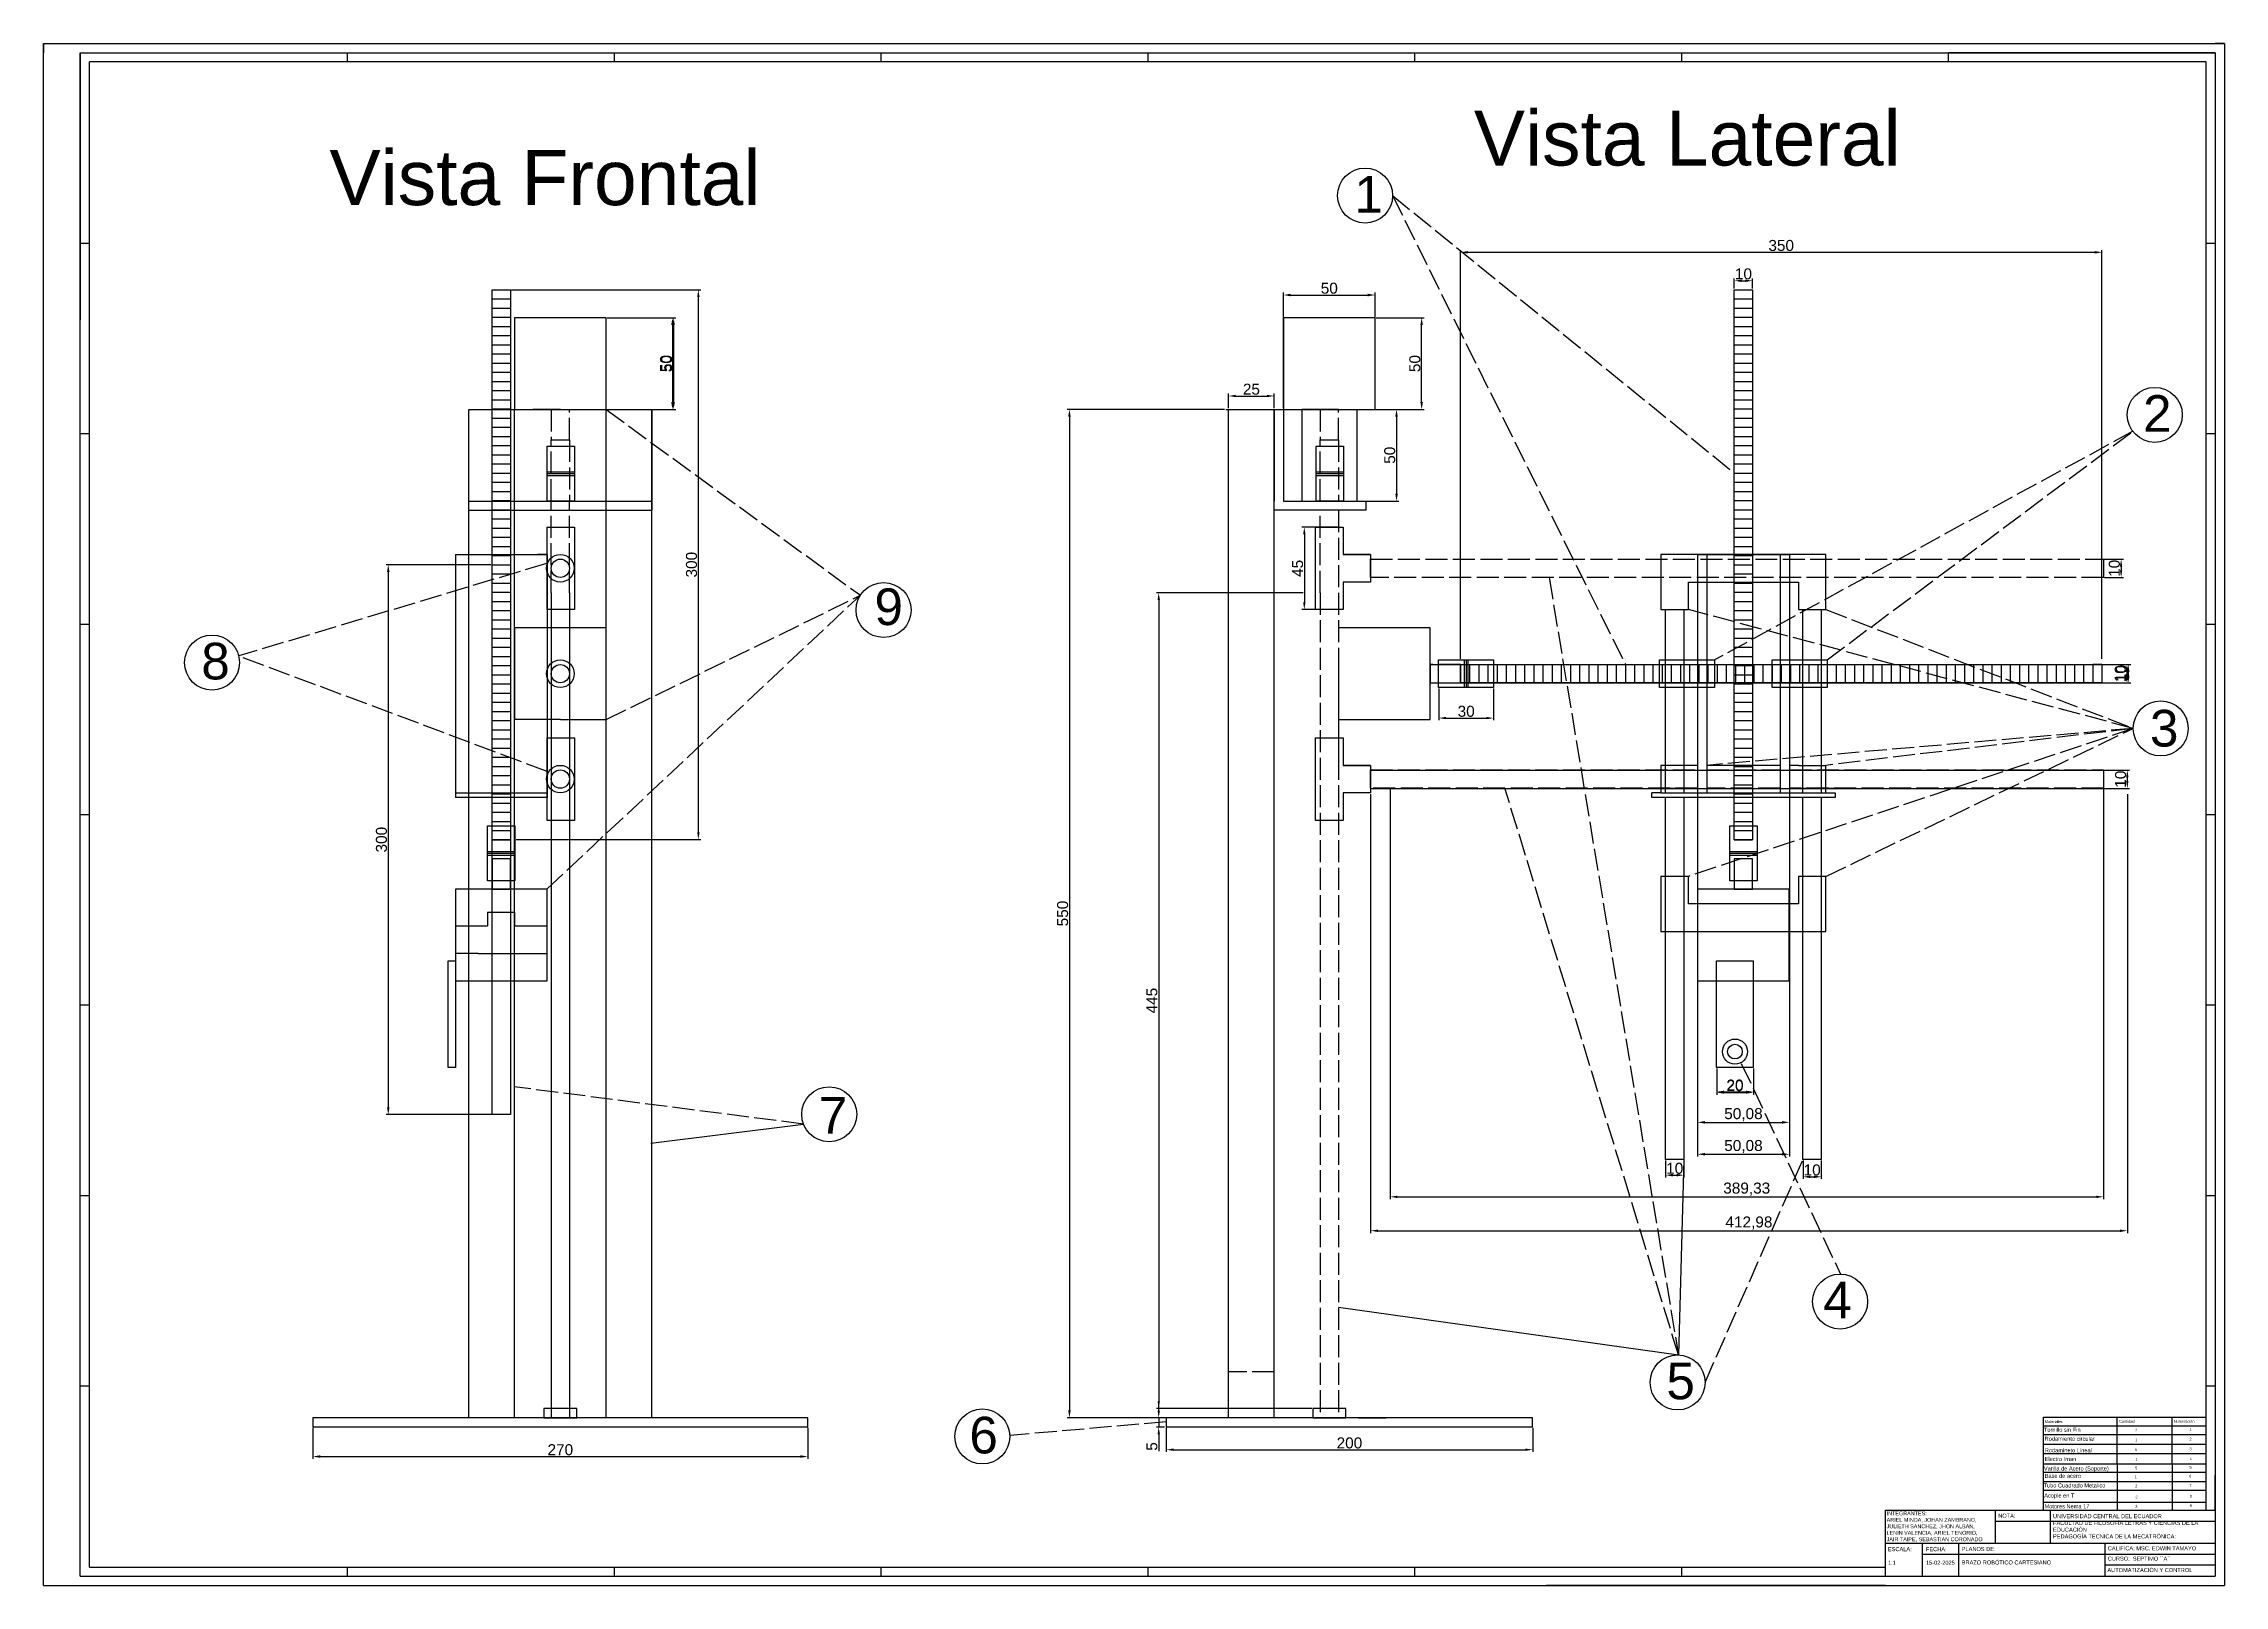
# Model space of a CAD drawing. Header units: millimetres. Extents: x 124 to 13248, y 76 to 6679.
# Drawn here: x 8609 to 9799, y 5828 to 6669 of the extents above; entities that cross this region are included whole.
import ezdxf

# ---------------------------------------------------------------- set-up
doc = ezdxf.new("R2010")
doc.units = ezdxf.units.MM
doc.linetypes.add('ACAD_ISO02W100', pattern=[15, 12, -3])
doc.layers.get('0').update_dxf_attribs({"color": 250})
doc.layers.add('linea cortada', color=250, linetype='ACAD_ISO02W100')
doc.styles.get("Standard").update_dxf_attribs({"font": 'arial.ttf'})
doc.dimstyles.new('ISO-25', dxfattribs={"dimtxt": 6, "dimasz": 4, "dimexe": 1.25, "dimexo": 0.625, "dimtad": 1, "dimtxsty": 'Standard', "dimcen": 2.5, "dimclrd": 1, "dimclre": 1, "dimclrt": 1, "dimadec": 0, "dimazin": 0, "dimtfac": 1, "dimtmove": 0, "dimatfit": 3, "dimfxl": 1, "dimarcsym": 0})

msp = doc.modelspace()

# ---------------------------------------------------------------- texts
for s, p in [('Vista Lateral', (9389.065, 6602.732)), ('Vista Frontal', (8764.615, 6581.123))]:
    msp.add_text(s, height=30).set_placement(p)
at = {"lineweight": -3, "attachment_point": 1}
for s, width, gutter_width, insert, char_height in [('1', 86.7339, 11.025, (9323.934, 6596.981), 20), ('2', 86.7339, 11.025, (9754.261, 6477.47), 20), ('9', 86.7339, 11.025, (9062.027, 6372.063), 20), ('8', 86.7339, 11.025, (8694.68, 6342.402), 20), ('3', 86.7339, 11.025, (9758.043, 6305.803), 20), ('7', 86.7339, 11.025, (9031.679, 6094.551), 20), ('4', 86.7339, 11.025, (9579.732, 5993.901), 20), ('5', 86.7339, 11.025, (9494.161, 5949.745), 20), ('6', 86.7339, 11.025, (9113.825, 5920.205), 20), ('Tornillo sin Fin', 86.7339, 11.025, (9700.16, 5914.186), 2.20502), ('Materiales', 86.7339, 11.025, (9700.625, 5918.302), 1.5), ('Cantidad', 86.7339, 11.025, (9741.172, 5918.499), 1.5), ('Numeración', 86.7339, 11.025, (9771.021, 5918.409), 1.5), ('Rodamiento circular', 86.7339, 11.025, (9700.545, 5909.282), 2.20502), ('Rodamineto Lineal', 86.7339, 11.025, (9700.641, 5903.021), 2.20502), ('6', 86.7339, 11.025, (9749.897, 5903.04), 1.5), ('2', 86.7339, 11.025, (9749.955, 5913.675), 1.5), ('1', 86.7339, 11.025, (9749.955, 5908.373), 1.5), ('3', 86.7339, 11.025, (9779.548, 5903.414), 1.5), ('2', 86.7339, 11.025, (9779.606, 5908.747), 1.5), ('1', 86.7339, 11.025, (9779.606, 5914.049), 1.5), ('Varilla de Acero (Soporte)', 86.7339, 11.025, (9700.116, 5893.09), 2.20502), ('Electro Iman ', 86.7339, 11.025, (9700.518, 5898.246), 2.20502), ('5', 86.7339, 11.025, (9749.955, 5893.006), 1.5), ('1', 86.7339, 11.025, (9750.139, 5897.72), 1.5), ('5', 86.7339, 11.025, (9779.606, 5893.379), 1.5), ('4', 86.7339, 11.025, (9779.79, 5898.093), 1.5), ('Tubo Cuadrado Metalico ', 86.7339, 11.025, (9699.97, 5883.824), 2.20502), ('Base de acero', 86.7339, 11.025, (9700.57, 5889.059), 2.20502), ('1', 86.7339, 11.025, (9749.776, 5888.167), 1.5), ('2', 86.7339, 11.025, (9749.897, 5883.089), 1.5), ('6', 86.7339, 11.025, (9779.427, 5888.541), 1.5), ('7', 86.7339, 11.025, (9779.548, 5883.462), 1.5), ('INTEGRANTES: \\PARIEL MINDA, JOHAN ZAMBRANO, JULIETH SANCHEZ, JHON ALBAN, LENIN VALENCIA, ARIEL TENORIO, JAIR TAIPE, SEBASTIAN CORONADO', 55.91936, 10.612, (9614.327, 5868.577), 2.122381), ('NOTA:', 86.7339, 11.025, (9675.243, 5867.318), 2.205), ('Acople en T', 86.7339, 11.025, (9700.362, 5878.346), 2.20502), ('Motores Nema 17', 86.7339, 11.025, (9700.482, 5872.466), 2.20502), ('UNIVERSIDAD CENTRAL DEL ECUADOR\\PFACULTAD DE FILOSOFÍA LETRAS Y CIENCIAS DE LA EDUCACIÓN\\PPEDAGOGÍA TÉCNICA DE LA MECATRÓNICA: ', 86.7339, 11.025, (9705.123, 5867.07), 2.20502), ('3', 86.7339, 11.025, (9750.018, 5872.085), 1.5), ('2', 86.7339, 11.025, (9750.121, 5877.225), 1.5), ('9', 86.7339, 11.025, (9779.669, 5872.459), 1.5), ('8', 86.7339, 11.025, (9779.772, 5877.599), 1.5), ('ESCALA:\\P\\P1:1', 86.7339, 11.025, (9615.023, 5849.084), 2.205), ('FECHA:\\P\\P15-02-2025', 86.7339, 11.025, (9635.785, 5849.084), 2.205), ('PLANOS DE:\\P\\PBRAZO ROBÓTICO CARTESIANO', 86.7339, 11.025, (9655.308, 5849.176), 2.20502), ('CALIFICA: MSC. EDWIN TAMAYO', 86.7339, 11.025, (9734.984, 5849.56), 2.20502), ('CURSO:  SEPTIMO ´´A´´', 86.7339, 11.025, (9734.984, 5843.923), 2.20502), ('AUTOMATIZACIÓN Y CONTROL', 86.7339, 11.025, (9734.783, 5837.683), 2.20502)]:
    msp.add_mtext_dynamic_manual_height_columns(s, width=width, gutter_width=gutter_width, heights=[0], dxfattribs=dict(at, insert=insert, char_height=char_height))

# ---------------------------------------------------------------- blocks, each defined once
blk = doc.blocks.new('*D118')
at = {"color": 1, "lineweight": -2, "transparency": 16777216}
for p, q in [((9285.2, 6520.3), (9285.2, 6533.4)), ((9335.2, 6520.3), (9335.2, 6533.4)), ((9289.2, 6532.1), (9331.2, 6532.1))]:
    blk.add_line(p, q, dxfattribs=at)
at = {"color": 1, "transparency": 16777216}
for points in [[(9289.2, 6532.8), (9289.2, 6531.4), (9285.2, 6532.1)], [(9331.2, 6532.8), (9331.2, 6531.4), (9335.2, 6532.1)]]:
    blk.add_solid(points, dxfattribs=at)
at = {"color": 1, "lineweight": -3, "transparency": 16777216, "insert": (9310.2, 6535.8), "char_height": 6, "attachment_point": 5}
blk.add_mtext('50', dxfattribs=at)
blk = doc.blocks.new('*D119')
at = {"color": 1, "lineweight": -2, "transparency": 16777216}
for p, q in [((8916.2, 6519.7), (8953, 6519.7)), ((8951.8, 6515.7), (8951.8, 6473.7)), ((8916.2, 6469.7), (8953, 6469.7))]:
    blk.add_line(p, q, dxfattribs=at)
at = {"color": 1, "transparency": 16777216}
for points in [[(8951.1, 6515.7), (8952.4, 6515.7), (8951.8, 6519.7)], [(8951.1, 6473.7), (8952.4, 6473.7), (8951.8, 6469.7)]]:
    blk.add_solid(points, dxfattribs=at)
at = {"color": 1, "lineweight": -3, "transparency": 16777216, "insert": (8948.1, 6494.7), "char_height": 6, "attachment_point": 5, "rotation": 90}
blk.add_mtext('50', dxfattribs=at)
blk = doc.blocks.new('*D120')
at = {"color": 1, "lineweight": -2, "transparency": 16777216}
for p, q in [((9253.1, 6469.7), (9167.1, 6469.7)), ((9168.4, 6465.7), (9168.4, 5923.7)), ((9254.6, 5919.7), (9167.1, 5919.7))]:
    blk.add_line(p, q, dxfattribs=at)
at = {"color": 1, "transparency": 16777216}
for points in [[(9167.7, 6465.7), (9169.1, 6465.7), (9168.4, 6469.7)], [(9167.7, 5923.7), (9169.1, 5923.7), (9168.4, 5919.7)]]:
    blk.add_solid(points, dxfattribs=at)
at = {"color": 1, "lineweight": -3, "transparency": 16777216, "insert": (9164.7, 6194.7), "char_height": 6, "attachment_point": 5, "rotation": 90}
blk.add_mtext('550', dxfattribs=at)
blk = doc.blocks.new('*D121')
at = {"color": 1, "lineweight": -2, "transparency": 16777216}
for p, q in [((8755.6, 5914.1), (8755.6, 5897.3)), ((9025.6, 5914.1), (9025.6, 5897.3)), ((8759.6, 5898.5), (9021.6, 5898.5))]:
    blk.add_line(p, q, dxfattribs=at)
at = {"color": 1, "transparency": 16777216}
for points in [[(8759.6, 5899.2), (8759.6, 5897.8), (8755.6, 5898.5)], [(9021.6, 5899.2), (9021.6, 5897.8), (9025.6, 5898.5)]]:
    blk.add_solid(points, dxfattribs=at)
at = {"color": 1, "lineweight": -3, "transparency": 16777216, "insert": (8890.6, 5902.2), "char_height": 6, "attachment_point": 5}
blk.add_mtext('270', dxfattribs=at)
blk = doc.blocks.new('*D122')
at = {"color": 1, "lineweight": -2, "transparency": 16777216}
for p, q in [((9221.2, 5914.1), (9221.2, 5901)), ((9421.2, 5914.1), (9421.2, 5901)), ((9225.2, 5902.2), (9417.2, 5902.2))]:
    blk.add_line(p, q, dxfattribs=at)
at = {"color": 1, "transparency": 16777216}
for points in [[(9225.2, 5902.9), (9225.2, 5901.6), (9221.2, 5902.2)], [(9417.2, 5902.9), (9417.2, 5901.6), (9421.2, 5902.2)]]:
    blk.add_solid(points, dxfattribs=at)
at = {"color": 1, "lineweight": -3, "transparency": 16777216, "insert": (9321.2, 5905.9), "char_height": 6, "attachment_point": 5}
blk.add_mtext('200', dxfattribs=at)
blk = doc.blocks.new('*D104')
at = {"color": 1, "lineweight": -2, "transparency": 16777216}
for p, q in [((9221.2, 5914.1), (9221.2, 5901)), ((9421.2, 5914.1), (9421.2, 5901)), ((9225.2, 5902.2), (9417.2, 5902.2))]:
    blk.add_line(p, q, dxfattribs=at)
at = {"color": 1, "transparency": 16777216}
for points in [[(9225.2, 5902.9), (9225.2, 5901.6), (9221.2, 5902.2)], [(9417.2, 5902.9), (9417.2, 5901.6), (9421.2, 5902.2)]]:
    blk.add_solid(points, dxfattribs=at)
at = {"color": 1, "lineweight": -3, "transparency": 16777216, "insert": (9321.2, 5905.9), "char_height": 6, "attachment_point": 5}
blk.add_mtext('200', dxfattribs=at)
blk = doc.blocks.new('*D106')
at = {"color": 1, "lineweight": -2, "transparency": 16777216}
for p, q in [((9217.1, 5923.6), (9217.1, 5927.6)), ((9220.3, 5919.6), (9215.9, 5919.6)), ((9220.3, 5914.6), (9215.9, 5914.6)), ((9217.1, 5919.6), (9217.1, 5914.6)), ((9217.1, 5910.6), (9217.1, 5901.4))]:
    blk.add_line(p, q, dxfattribs=at)
at = {"color": 1, "transparency": 16777216}
for points in [[(9216.5, 5923.6), (9217.8, 5923.6), (9217.1, 5919.6)], [(9216.5, 5910.6), (9217.8, 5910.6), (9217.1, 5914.6)]]:
    blk.add_solid(points, dxfattribs=at)
at = {"color": 1, "lineweight": -3, "transparency": 16777216, "insert": (9213.4, 5904), "char_height": 6, "attachment_point": 5, "rotation": 90}
blk.add_mtext('5', dxfattribs=at)
blk = doc.blocks.new('*D145')
at = {"color": 1, "lineweight": -2, "transparency": 16777216}
for p, q in [((9732.4, 6330.5), (9747.5, 6330.5)), ((9732.4, 6320.5), (9747.5, 6320.5)), ((9746.2, 6326.5), (9746.2, 6324.5))]:
    blk.add_line(p, q, dxfattribs=at)
at = {"color": 1, "transparency": 16777216}
for points in [[(9745.5, 6326.5), (9746.9, 6326.5), (9746.2, 6330.5)], [(9745.5, 6324.5), (9746.9, 6324.5), (9746.2, 6320.5)]]:
    blk.add_solid(points, dxfattribs=at)
at = {"color": 1, "transparency": 16777216, "insert": (9742.5, 6325.7), "char_height": 6, "attachment_point": 5, "rotation": 90}
blk.add_mtext('10', dxfattribs=at)
blk = doc.blocks.new('*D146')
at = {"color": 1, "lineweight": -2, "transparency": 16777216}
for p, q in [((9732.4, 6388), (9743.5, 6388)), ((9742.3, 6384), (9742.3, 6382)), ((9733.3, 6378), (9743.5, 6378))]:
    blk.add_line(p, q, dxfattribs=at)
at = {"color": 1, "transparency": 16777216}
for points in [[(9741.6, 6384), (9742.9, 6384), (9742.3, 6388)], [(9741.6, 6382), (9742.9, 6382), (9742.3, 6378)]]:
    blk.add_solid(points, dxfattribs=at)
at = {"color": 1, "transparency": 16777216, "insert": (9738.6, 6383), "char_height": 6, "attachment_point": 5, "rotation": 90}
blk.add_mtext('10', dxfattribs=at)
blk = doc.blocks.new('*D147')
at = {"color": 1, "lineweight": -2, "transparency": 16777216}
for p, q in [((9531.2, 6535.6), (9531.2, 6541.1)), ((9535.2, 6539.9), (9537.2, 6539.9)), ((9541.2, 6535.6), (9541.2, 6541.1))]:
    blk.add_line(p, q, dxfattribs=at)
at = {"color": 1, "transparency": 16777216}
for points in [[(9535.2, 6540.5), (9535.2, 6539.2), (9531.2, 6539.9)], [(9537.2, 6540.5), (9537.2, 6539.2), (9541.2, 6539.9)]]:
    blk.add_solid(points, dxfattribs=at)
at = {"color": 1, "transparency": 16777216, "insert": (9536.2, 6543.6), "char_height": 6, "attachment_point": 5}
blk.add_mtext('10', dxfattribs=at)
blk = doc.blocks.new('*D148')
at = {"color": 1, "lineweight": -2, "transparency": 16777216}
for p, q in [((9381.8, 6333.7), (9381.8, 6556.6)), ((9385.8, 6555.4), (9727.8, 6555.4)), ((9731.8, 6333.7), (9731.8, 6556.6))]:
    blk.add_line(p, q, dxfattribs=at)
at = {"color": 1, "transparency": 16777216}
for points in [[(9385.8, 6556.1), (9385.8, 6554.7), (9381.8, 6555.4)], [(9727.8, 6556.1), (9727.8, 6554.7), (9731.8, 6555.4)]]:
    blk.add_solid(points, dxfattribs=at)
at = {"color": 1, "transparency": 16777216, "insert": (9556.8, 6559.1), "char_height": 6, "attachment_point": 5}
blk.add_mtext('350', dxfattribs=at)
blk = doc.blocks.new('*D149')
at = {"color": 1, "lineweight": -2, "transparency": 16777216}
for p, q in [((9369.9, 6317.4), (9369.9, 6300.1)), ((9399.9, 6317.4), (9399.9, 6300.1)), ((9373.9, 6301.3), (9395.9, 6301.3))]:
    blk.add_line(p, q, dxfattribs=at)
at = {"color": 1, "transparency": 16777216}
for points in [[(9373.9, 6302), (9373.9, 6300.7), (9369.9, 6301.3)], [(9395.9, 6302), (9395.9, 6300.7), (9399.9, 6301.3)]]:
    blk.add_solid(points, dxfattribs=at)
at = {"color": 1, "transparency": 16777216, "insert": (9384.9, 6305), "char_height": 6, "attachment_point": 5}
blk.add_mtext('30', dxfattribs=at)
blk = doc.blocks.new('*D150')
at = {"color": 1, "lineweight": -2, "transparency": 16777216}
for p, q in [((9521.6, 6110.1), (9521.6, 6095.8)), ((9541.6, 6110.1), (9541.6, 6095.8)), ((9525.6, 6097.1), (9537.6, 6097.1))]:
    blk.add_line(p, q, dxfattribs=at)
at = {"color": 1, "transparency": 16777216}
for points in [[(9525.6, 6097.7), (9525.6, 6096.4), (9521.6, 6097.1)], [(9537.6, 6097.7), (9537.6, 6096.4), (9541.6, 6097.1)]]:
    blk.add_solid(points, dxfattribs=at)
at = {"color": 1, "transparency": 16777216, "insert": (9531.6, 6100.8), "char_height": 6, "attachment_point": 5}
blk.add_mtext('20', dxfattribs=at)
blk = doc.blocks.new('*D151')
at = {"color": 1, "lineweight": -2, "transparency": 16777216}
for p, q in [((9493.7, 6059.9), (9493.7, 6050.7)), ((9503.7, 6059.9), (9503.7, 6050.7)), ((9497.7, 6052), (9499.7, 6052))]:
    blk.add_line(p, q, dxfattribs=at)
at = {"color": 1, "transparency": 16777216}
for points in [[(9497.7, 6052.7), (9497.7, 6051.3), (9493.7, 6052)], [(9499.7, 6052.7), (9499.7, 6051.3), (9503.7, 6052)]]:
    blk.add_solid(points, dxfattribs=at)
at = {"color": 1, "transparency": 16777216, "insert": (9498.7, 6055.7), "char_height": 6, "attachment_point": 5}
blk.add_mtext('10', dxfattribs=at)
blk = doc.blocks.new('*D152')
at = {"color": 1, "lineweight": -2, "transparency": 16777216}
for p, q in [((9568.7, 6059.9), (9568.7, 6049.9)), ((9578.7, 6059.9), (9578.7, 6049.9)), ((9572.7, 6051.1), (9574.7, 6051.1))]:
    blk.add_line(p, q, dxfattribs=at)
at = {"color": 1, "transparency": 16777216}
for points in [[(9572.7, 6051.8), (9572.7, 6050.4), (9568.7, 6051.1)], [(9574.7, 6051.8), (9574.7, 6050.4), (9578.7, 6051.1)]]:
    blk.add_solid(points, dxfattribs=at)
at = {"color": 1, "transparency": 16777216, "insert": (9573.7, 6054.8), "char_height": 6, "attachment_point": 5}
blk.add_mtext('10', dxfattribs=at)
blk = doc.blocks.new('*D153')
at = {"color": 1, "lineweight": -2, "transparency": 16777216}
for p, q in [((9521.6, 6110.1), (9521.6, 6096.2)), ((9541.6, 6110.1), (9541.6, 6096.2)), ((9525.6, 6097.4), (9537.6, 6097.4))]:
    blk.add_line(p, q, dxfattribs=at)
at = {"color": 1, "transparency": 16777216}
for points in [[(9525.6, 6098.1), (9525.6, 6096.7), (9521.6, 6097.4)], [(9537.6, 6098.1), (9537.6, 6096.7), (9541.6, 6097.4)]]:
    blk.add_solid(points, dxfattribs=at)
at = {"color": 1, "transparency": 16777216, "insert": (9531.6, 6101.1), "char_height": 6, "attachment_point": 5}
blk.add_mtext('20', dxfattribs=at)
blk = doc.blocks.new('*D154')
at = {"color": 1, "lineweight": -2, "transparency": 16777216}
for p, q in [((9511.2, 6387.4), (9511.2, 6079.6)), ((9561.3, 6387.4), (9561.3, 6079.6)), ((9515.2, 6080.8), (9557.3, 6080.8))]:
    blk.add_line(p, q, dxfattribs=at)
at = {"color": 1, "transparency": 16777216}
for points in [[(9515.2, 6081.5), (9515.2, 6080.1), (9511.2, 6080.8)], [(9557.3, 6081.5), (9557.3, 6080.1), (9561.3, 6080.8)]]:
    blk.add_solid(points, dxfattribs=at)
at = {"color": 1, "transparency": 16777216, "insert": (9536.2, 6085), "char_height": 6, "attachment_point": 5}
blk.add_mtext('50,08', dxfattribs=at)
blk = doc.blocks.new('*D155')
at = {"color": 1, "lineweight": -2, "transparency": 16777216}
for p, q in [((9511.2, 6387.4), (9511.2, 6062.2)), ((9561.3, 6387.4), (9561.3, 6062.2)), ((9515.2, 6063.4), (9557.3, 6063.4))]:
    blk.add_line(p, q, dxfattribs=at)
at = {"color": 1, "transparency": 16777216}
for points in [[(9515.2, 6064.1), (9515.2, 6062.7), (9511.2, 6063.4)], [(9557.3, 6064.1), (9557.3, 6062.7), (9561.3, 6063.4)]]:
    blk.add_solid(points, dxfattribs=at)
at = {"color": 1, "transparency": 16777216, "insert": (9536.2, 6067.6), "char_height": 6, "attachment_point": 5}
blk.add_mtext('50,08', dxfattribs=at)
blk = doc.blocks.new('*D156')
at = {"color": 1, "lineweight": -2, "transparency": 16777216}
for p, q in [((9343.4, 6262.9), (9343.4, 6038.9)), ((9732.7, 6262.4), (9732.7, 6038.9)), ((9347.4, 6040.2), (9728.7, 6040.2))]:
    blk.add_line(p, q, dxfattribs=at)
at = {"color": 1, "transparency": 16777216}
for points in [[(9347.4, 6040.8), (9347.4, 6039.5), (9343.4, 6040.2)], [(9728.7, 6040.8), (9728.7, 6039.5), (9732.7, 6040.2)]]:
    blk.add_solid(points, dxfattribs=at)
at = {"color": 1, "transparency": 16777216, "insert": (9538, 6044.4), "char_height": 6, "attachment_point": 5}
blk.add_mtext('389,33', dxfattribs=at)
blk = doc.blocks.new('*D157')
at = {"color": 1, "lineweight": -2, "transparency": 16777216}
for p, q in [((9332.7, 6259.9), (9332.7, 6020.4)), ((9745.7, 6259.9), (9745.7, 6020.4)), ((9336.7, 6021.7), (9741.7, 6021.7))]:
    blk.add_line(p, q, dxfattribs=at)
at = {"color": 1, "transparency": 16777216}
for points in [[(9336.7, 6022.3), (9336.7, 6021), (9332.7, 6021.7)], [(9741.7, 6022.3), (9741.7, 6021), (9745.7, 6021.7)]]:
    blk.add_solid(points, dxfattribs=at)
at = {"color": 1, "transparency": 16777216, "insert": (9539.2, 6025.9), "char_height": 6, "attachment_point": 5}
blk.add_mtext('412,98', dxfattribs=at)
blk = doc.blocks.new('*D158')
at = {"color": 1, "lineweight": -2, "transparency": 16777216}
for p, q in [((9333.3, 6273), (9746.9, 6273)), ((9333.3, 6263), (9746.9, 6263)), ((9745.7, 6267), (9745.7, 6269))]:
    blk.add_line(p, q, dxfattribs=at)
at = {"color": 1, "transparency": 16777216}
for points in [[(9745, 6269), (9746.3, 6269), (9745.7, 6273)], [(9745, 6267), (9746.3, 6267), (9745.7, 6263)]]:
    blk.add_solid(points, dxfattribs=at)
at = {"color": 1, "transparency": 16777216, "insert": (9742, 6268), "char_height": 6, "attachment_point": 5, "rotation": 90}
blk.add_mtext('10', dxfattribs=at)
blk = doc.blocks.new('*D159')
at = {"color": 1, "lineweight": -2, "transparency": 16777216}
for p, q in [((9365.8, 6330.5), (9746.7, 6330.5)), ((9365.8, 6320.5), (9746.7, 6320.5)), ((9745.5, 6324.5), (9745.5, 6326.5))]:
    blk.add_line(p, q, dxfattribs=at)
at = {"color": 1, "transparency": 16777216}
for points in [[(9744.8, 6326.5), (9746.2, 6326.5), (9745.5, 6330.5)], [(9744.8, 6324.5), (9746.2, 6324.5), (9745.5, 6320.5)]]:
    blk.add_solid(points, dxfattribs=at)
at = {"color": 1, "transparency": 16777216, "insert": (9741.8, 6325.5), "char_height": 6, "attachment_point": 5, "rotation": 90}
blk.add_mtext('10', dxfattribs=at)
blk = doc.blocks.new('*D160')
at = {"color": 1, "lineweight": -2, "transparency": 16777216}
for p, q in [((9285.2, 6470.3), (9285.2, 6533.4)), ((9335.2, 6470.3), (9335.2, 6533.4)), ((9289.2, 6532.1), (9331.2, 6532.1))]:
    blk.add_line(p, q, dxfattribs=at)
at = {"color": 1, "transparency": 16777216}
for points in [[(9289.2, 6532.8), (9289.2, 6531.4), (9285.2, 6532.1)], [(9331.2, 6532.8), (9331.2, 6531.4), (9335.2, 6532.1)]]:
    blk.add_solid(points, dxfattribs=at)
at = {"color": 1, "transparency": 16777216, "insert": (9310.2, 6535.8), "char_height": 6, "attachment_point": 5}
blk.add_mtext('50', dxfattribs=at)
blk = doc.blocks.new('*D161')
at = {"color": 1, "lineweight": -2, "transparency": 16777216}
for p, q in [((9335.8, 6519.7), (9361.9, 6519.7)), ((9360.6, 6473.7), (9360.6, 6515.7)), ((9335.8, 6469.7), (9361.9, 6469.7))]:
    blk.add_line(p, q, dxfattribs=at)
at = {"color": 1, "transparency": 16777216}
for points in [[(9359.9, 6515.7), (9361.3, 6515.7), (9360.6, 6519.7)], [(9359.9, 6473.7), (9361.3, 6473.7), (9360.6, 6469.7)]]:
    blk.add_solid(points, dxfattribs=at)
at = {"color": 1, "transparency": 16777216, "insert": (9356.9, 6494.7), "char_height": 6, "attachment_point": 5, "rotation": 90}
blk.add_mtext('50', dxfattribs=at)
blk = doc.blocks.new('*D162')
at = {"color": 1, "lineweight": -2, "transparency": 16777216}
for p, q in [((9255.2, 6470.3), (9255.2, 6478.3)), ((9259.2, 6477), (9276.2, 6477)), ((9280.2, 6470.3), (9280.2, 6478.3))]:
    blk.add_line(p, q, dxfattribs=at)
at = {"color": 1, "transparency": 16777216}
for points in [[(9259.2, 6477.7), (9259.2, 6476.4), (9255.2, 6477)], [(9276.2, 6477.7), (9276.2, 6476.4), (9280.2, 6477)]]:
    blk.add_solid(points, dxfattribs=at)
at = {"color": 1, "transparency": 16777216, "insert": (9267.7, 6480.7), "char_height": 6, "attachment_point": 5}
blk.add_mtext('25', dxfattribs=at)
blk = doc.blocks.new('*D163')
at = {"color": 1, "lineweight": -2, "transparency": 16777216}
for p, q in [((9314.6, 6405.5), (9295.3, 6405.5)), ((9296.6, 6401.5), (9296.6, 6364.5)), ((9317.1, 6360.5), (9295.3, 6360.5))]:
    blk.add_line(p, q, dxfattribs=at)
at = {"color": 1, "transparency": 16777216}
for points in [[(9295.9, 6401.5), (9297.2, 6401.5), (9296.6, 6405.5)], [(9295.9, 6364.5), (9297.2, 6364.5), (9296.6, 6360.5)]]:
    blk.add_solid(points, dxfattribs=at)
at = {"color": 1, "transparency": 16777216, "insert": (9292.9, 6383), "char_height": 6, "attachment_point": 5, "rotation": 90}
blk.add_mtext('45', dxfattribs=at)
blk = doc.blocks.new('*D164')
at = {"color": 1, "lineweight": -2, "transparency": 16777216}
for p, q in [((9285.8, 6469.7), (9348.1, 6469.7)), ((9346.9, 6465.7), (9346.9, 6423.7)), ((9285.8, 6419.7), (9348.1, 6419.7))]:
    blk.add_line(p, q, dxfattribs=at)
at = {"color": 1, "transparency": 16777216}
for points in [[(9346.2, 6465.7), (9347.6, 6465.7), (9346.9, 6469.7)], [(9346.2, 6423.7), (9347.6, 6423.7), (9346.9, 6419.7)]]:
    blk.add_solid(points, dxfattribs=at)
at = {"color": 1, "transparency": 16777216, "insert": (9343.2, 6444.7), "char_height": 6, "attachment_point": 5, "rotation": 90}
blk.add_mtext('50', dxfattribs=at)
blk = doc.blocks.new('*D165')
at = {"color": 1, "lineweight": -2, "transparency": 16777216}
for p, q in [((9295.9, 6369.7), (9215.9, 6369.7)), ((9217.1, 6365.7), (9217.1, 5928.7)), ((9300.6, 5924.7), (9215.9, 5924.7))]:
    blk.add_line(p, q, dxfattribs=at)
at = {"color": 1, "transparency": 16777216}
for points in [[(9216.5, 6365.7), (9217.8, 6365.7), (9217.1, 6369.7)], [(9216.5, 5928.7), (9217.8, 5928.7), (9217.1, 5924.7)]]:
    blk.add_solid(points, dxfattribs=at)
at = {"color": 1, "transparency": 16777216, "insert": (9213.4, 6147.2), "char_height": 6, "attachment_point": 5, "rotation": 90}
blk.add_mtext('445', dxfattribs=at)
blk = doc.blocks.new('*D166')
at = {"color": 1, "lineweight": -2, "transparency": 16777216}
for p, q in [((8864, 6535), (8967.2, 6535)), ((8965.9, 6531), (8965.9, 6239)), ((8866.5, 6235), (8967.2, 6235))]:
    blk.add_line(p, q, dxfattribs=at)
at = {"color": 1, "transparency": 16777216}
for points in [[(8965.3, 6531), (8966.6, 6531), (8965.9, 6535)], [(8965.3, 6239), (8966.6, 6239), (8965.9, 6235)]]:
    blk.add_solid(points, dxfattribs=at)
at = {"color": 1, "transparency": 16777216, "insert": (8962.2, 6385), "char_height": 6, "attachment_point": 5, "rotation": 90}
blk.add_mtext('300', dxfattribs=at)
blk = doc.blocks.new('*D167')
at = {"color": 1, "lineweight": -2, "transparency": 16777216}
for p, q in [((8916.2, 6519.7), (8953.7, 6519.7)), ((8952.4, 6515.7), (8952.4, 6473.7)), ((8916.2, 6469.7), (8953.7, 6469.7))]:
    blk.add_line(p, q, dxfattribs=at)
at = {"color": 1, "transparency": 16777216}
for points in [[(8951.8, 6515.7), (8953.1, 6515.7), (8952.4, 6519.7)], [(8951.8, 6473.7), (8953.1, 6473.7), (8952.4, 6469.7)]]:
    blk.add_solid(points, dxfattribs=at)
at = {"color": 1, "transparency": 16777216, "insert": (8948.7, 6494.7), "char_height": 6, "attachment_point": 5, "rotation": 90}
blk.add_mtext('50', dxfattribs=at)
blk = doc.blocks.new('*D168')
at = {"color": 1, "lineweight": -2, "transparency": 16777216}
for p, q in [((8852.7, 6385), (8795.5, 6385)), ((8796.7, 6381), (8796.7, 6089)), ((8857.7, 6085), (8795.5, 6085))]:
    blk.add_line(p, q, dxfattribs=at)
at = {"color": 1, "transparency": 16777216}
for points in [[(8796, 6381), (8797.4, 6381), (8796.7, 6385)], [(8796, 6089), (8797.4, 6089), (8796.7, 6085)]]:
    blk.add_solid(points, dxfattribs=at)
at = {"color": 1, "transparency": 16777216, "insert": (8793, 6235), "char_height": 6, "attachment_point": 5, "rotation": 90}
blk.add_mtext('300', dxfattribs=at)

# ---------------------------------------------------------------- dimensions: what is measured, and where the dimension line sits
for base, p1, p2, picture, middle in [((9731.796, 6555.398), (9381.796, 6333.043), (9731.796, 6333.043), '*D148', (9556.796, 6559.088)), ((9541.193, 6539.865), (9531.193, 6534.997), (9541.193, 6534.997), '*D147', (9536.193, 6543.554)), ((9335.188, 6532.102), (9285.188, 6469.687), (9335.188, 6469.687), '*D160', (9310.188, 6535.791)), ((9280.188, 6477.022), (9255.188, 6469.687), (9280.188, 6469.687), '*D162', (9267.688, 6480.71)), ((9561.275, 6080.812), (9511.193, 6388.043), (9561.275, 6388.043), '*D154', (9536.234, 6085.043)), ((9561.275, 6063.4), (9511.193, 6388.043), (9561.275, 6388.043), '*D155', (9536.234, 6067.631)), ((9399.857, 6301.339), (9369.857, 6318.043), (9399.857, 6318.043), '*D149', (9384.857, 6305.029)), ((9745.669, 6021.662), (9332.688, 6260.543), (9745.669, 6260.543), '*D157', (9539.179, 6025.892)), ((9732.688, 6040.152), (9343.358, 6263.486), (9732.688, 6263.043), '*D156', (9538.023, 6044.382)), ((9541.585, 6097.081), (9521.585, 6110.724), (9541.585, 6110.724), '*D150', (9531.585, 6100.77)), ((9541.585, 6097.415), (9521.585, 6110.724), (9541.585, 6110.724), '*D153', (9531.585, 6101.103)), ((9503.693, 6051.993), (9493.693, 6060.543), (9503.693, 6060.543), '*D151', (9498.693, 6055.681)), ((9578.693, 6051.107), (9568.693, 6060.543), (9578.693, 6060.543), '*D152', (9573.693, 6054.795))]:
    dim = msp.add_linear_dim(base=base, p1=p1, p2=p2, dimstyle='ISO-25')
    dim.commit()
    dim.dimension.update_dxf_attribs({"geometry": picture, "text_midpoint": middle})
for base, p1, p2, picture, middle in [((8965.922, 6234.997), (8863.328, 6534.997), (8865.828, 6234.997), '*D166', (8962.232, 6384.997)), ((8952.426, 6469.687), (8915.603, 6519.687), (8915.603, 6469.687), '*D167', (8948.738, 6494.687)), ((9360.608, 6519.687), (9335.188, 6469.687), (9335.188, 6519.687), '*D161', (9356.92, 6494.687)), ((9346.9, 6419.687), (9285.188, 6469.687), (9285.188, 6419.687), '*D164', (9343.212, 6444.687)), ((9296.558, 6360.543), (9315.188, 6405.543), (9317.688, 6360.543), '*D163', (9292.881, 6383.043)), ((8796.714, 6084.997), (8853.328, 6384.997), (8858.328, 6084.997), '*D168', (8793.023, 6234.997)), ((9742.275, 6378.043), (9731.796, 6388.043), (9732.688, 6378.043), '*D146', (9738.587, 6383.043)), ((9217.119, 5924.687), (9296.558, 6369.687), (9301.188, 5924.687), '*D165', (9213.443, 6147.187)), ((9745.491, 6330.543), (9365.188, 6320.543), (9365.188, 6330.543), '*D159', (9741.803, 6325.543)), ((9745.669, 6273.043), (9332.688, 6263.043), (9332.688, 6273.043), '*D158', (9741.981, 6268.043))]:
    dim = msp.add_linear_dim(base=base, p1=p1, p2=p2, angle=90, dimstyle='ISO-25')
    dim.commit()
    dim.dimension.update_dxf_attribs({"geometry": picture, "text_midpoint": middle})
at = {"lineweight": -3}
for base, p1, p2, picture, middle in [((9335.188, 6532.102), (9285.188, 6519.687), (9335.188, 6519.687), '*D118', (9310.188, 6535.791)), ((9025.603, 5898.502), (8755.603, 5914.687), (9025.603, 5914.687), '*D121', (8890.603, 5902.19)), ((9421.18, 5902.219), (9221.18, 5914.687), (9421.18, 5914.687), '*D122', (9321.18, 5905.908)), ((9421.18, 5902.219), (9221.18, 5914.687), (9421.18, 5914.687), '*D104', (9321.18, 5905.908))]:
    dim = msp.add_linear_dim(base=base, p1=p1, p2=p2, dimstyle='ISO-25', dxfattribs=at)
    dim.commit()
    dim.dimension.update_dxf_attribs({"geometry": picture, "text_midpoint": middle})
for base, p1, p2, picture, middle in [((8951.759, 6469.687), (8915.603, 6519.687), (8915.603, 6469.687), '*D119', (8948.071, 6494.687)), ((9217.119, 5914.601), (9220.918, 5919.601), (9220.918, 5914.601), '*D106', (9213.443, 5903.987))]:
    dim = msp.add_linear_dim(base=base, p1=p1, p2=p2, angle=90, dimstyle='ISO-25', dxfattribs=at)
    dim.commit()
    dim.dimension.update_dxf_attribs({"geometry": picture, "text_midpoint": middle})
dim = msp.add_linear_dim(base=(9168.387, 5919.687), p1=(9253.764, 6469.687), p2=(9255.188, 5919.687), angle=90, dimstyle='ISO-25', dxfattribs=at)
dim.commit()
dim.dimension.update_dxf_attribs({"geometry": '*D120', "text_midpoint": (9168.387, 6194.687), "dimtype": 160})
dim = msp.add_linear_dim(base=(9746.207, 6320.543), p1=(9731.796, 6330.543), p2=(9731.796, 6320.543), angle=90, dimstyle='ISO-25')
dim.commit()
dim.dimension.update_dxf_attribs({"geometry": '*D145', "text_midpoint": (9746.207, 6325.731), "dimtype": 160})

# ---------------------------------------------------------------- linework, layer by layer
at = {"lineweight": -3}
for p, q in [((8608.638, 5828.228), (8608.638, 6669.228)), ((8608.638, 6669.228), (9798.638, 6669.228)), ((8608.638, 6669.228), (8608.638, 6664.228)), ((8628.638, 5833.228), (8628.638, 6664.228)), ((8628.638, 6664.228), (9793.638, 6664.228)), ((8628.638, 6664.228), (8628.638, 6518.603)), ((8774.263, 6664.228), (8774.263, 6659.228)), ((8919.888, 6664.228), (8919.888, 6659.228)), ((9065.513, 6664.228), (9065.513, 6659.228)), ((9211.138, 6664.228), (9211.138, 6659.228)), ((9356.763, 6664.228), (9356.763, 6659.228)), ((9502.388, 6664.228), (9502.388, 6659.228)), ((9793.638, 6664.228), (9648.013, 6664.228)), ((9648.013, 6659.228), (9648.013, 6664.228)), ((9798.638, 6669.228), (9793.638, 6669.228)), ((9793.638, 6664.228), (9793.638, 5833.228)), ((9788.638, 6659.228), (8633.638, 6659.228)), ((8633.638, 5838.228), (8633.638, 6659.228)), ((9788.638, 5869.228), (9788.638, 6659.228)), ((8628.638, 6560.353), (8633.638, 6560.353)), ((9788.638, 6560.353), (9793.638, 6560.353)), ((8853.328, 6234.997), (8853.328, 6534.997)), ((8853.328, 6534.997), (8863.328, 6534.997)), ((8853.328, 6234.997), (8853.328, 6534.997)), ((8853.328, 6534.997), (8863.328, 6534.997)), ((9531.193, 6234.997), (9531.193, 6534.997)), ((9531.193, 6234.997), (9531.193, 6534.997)), ((8853.328, 6529.997), (8863.328, 6529.997)), ((8853.328, 6524.997), (8863.328, 6524.997)), ((8853.328, 6519.997), (8863.328, 6519.997)), ((8853.328, 6514.997), (8863.328, 6514.997)), ((8853.328, 6509.997), (8863.328, 6509.997)), ((8865.603, 6519.687), (8865.603, 6469.687)), ((8915.603, 6519.687), (8865.603, 6519.687)), ((8915.603, 6469.687), (8915.603, 6519.687)), ((9285.188, 6519.687), (9285.188, 6469.687)), ((9335.188, 6519.687), (9285.188, 6519.687)), ((9335.188, 6469.687), (9335.188, 6519.687)), ((8853.328, 6504.997), (8863.328, 6504.997)), ((8853.328, 6499.997), (8863.328, 6499.997)), ((8853.328, 6494.997), (8863.328, 6494.997)), ((8853.328, 6489.997), (8863.328, 6489.997)), ((9531.193, 6494.997), (9541.193, 6494.997)), ((9531.193, 6489.997), (9541.193, 6489.997)), ((8853.328, 6484.997), (8863.328, 6484.997)), ((8853.328, 6479.997), (8863.328, 6479.997)), ((8853.328, 6474.997), (8863.328, 6474.997)), ((9531.193, 6484.997), (9541.193, 6484.997)), ((9531.193, 6479.997), (9541.193, 6479.997)), ((9531.193, 6474.997), (9541.193, 6474.997)), ((8840.603, 6469.687), (8865.603, 6469.687)), ((8840.603, 5919.687), (8840.603, 6469.687)), ((8840.603, 6419.687), (8840.603, 6469.687)), ((8840.603, 6469.687), (8865.603, 6469.687)), ((8853.328, 6469.997), (8863.328, 6469.997)), ((8853.328, 6464.997), (8863.328, 6464.997)), ((8865.603, 5919.687), (8865.603, 6469.687)), ((8865.603, 6469.687), (8915.603, 6469.687)), ((8865.603, 6469.687), (8915.603, 6469.687)), ((8890.603, 6469.687), (8875.603, 6469.687)), ((8890.603, 6469.687), (8905.603, 6469.687)), ((8915.603, 6469.687), (8940.603, 6469.687)), ((8915.603, 5919.687), (8915.603, 6469.687)), ((8915.603, 6469.687), (8940.603, 6469.687)), ((8940.603, 5919.687), (8940.603, 6469.687)), ((8940.603, 6469.687), (8940.603, 6419.687)), ((9253.764, 6469.687), (9280.188, 6469.687)), ((9255.188, 5919.687), (9255.188, 6469.687)), ((9280.188, 5919.687), (9280.188, 6469.687)), ((9280.188, 6469.687), (9280.188, 6419.687)), ((9280.188, 6469.687), (9285.188, 6469.687)), ((9285.188, 6469.687), (9335.188, 6469.687)), ((9285.188, 6469.687), (9285.188, 6419.687)), ((9310.188, 6469.687), (9295.188, 6469.687)), ((9295.188, 6469.687), (9295.188, 6419.687)), ((9315.188, 6469.687), (9305.188, 6469.687)), ((9310.188, 6469.687), (9325.188, 6469.687)), ((9325.188, 6469.687), (9325.188, 6419.687)), ((9531.193, 6469.997), (9541.193, 6469.997)), ((9531.193, 6464.997), (9541.193, 6464.997)), ((8628.638, 6456.478), (8633.638, 6456.478)), ((8853.328, 6459.997), (8863.328, 6459.997)), ((8853.328, 6454.997), (8863.328, 6454.997)), ((8853.328, 6449.997), (8863.328, 6449.997)), ((9531.193, 6459.997), (9541.193, 6459.997)), ((9531.193, 6454.997), (9541.193, 6454.997)), ((9531.193, 6449.997), (9541.193, 6449.997)), ((9788.638, 6456.478), (9793.638, 6456.478)), ((8853.328, 6444.997), (8863.328, 6444.997)), ((8853.328, 6439.997), (8863.328, 6439.997)), ((9531.193, 6444.997), (9541.193, 6444.997)), ((9531.193, 6439.997), (9541.193, 6439.997)), ((8853.328, 6434.997), (8863.328, 6434.997)), ((8853.328, 6429.997), (8863.328, 6429.997)), ((8883.41, 6435.687), (8898.41, 6435.687)), ((8883.41, 6434.687), (8898.41, 6434.687)), ((8883.41, 6433.687), (8898.41, 6433.687)), ((9302.995, 6435.687), (9317.995, 6435.687)), ((9302.995, 6434.687), (9317.995, 6434.687)), ((9302.995, 6433.687), (9317.995, 6433.687)), ((9531.193, 6434.997), (9541.193, 6434.997)), ((9531.193, 6429.997), (9541.193, 6429.997)), ((8840.603, 6414.687), (8840.603, 6419.687)), ((8840.603, 6419.687), (8940.603, 6419.687)), ((8840.603, 6414.687), (8940.603, 6414.687)), ((8853.328, 6424.997), (8863.328, 6424.997)), ((8853.328, 6419.997), (8863.328, 6419.997)), ((8853.328, 6414.997), (8863.328, 6414.997)), ((8940.603, 6419.687), (8940.603, 6414.687)), ((9330.188, 6414.687), (9280.188, 6414.687)), ((9285.188, 6419.687), (9330.188, 6419.687)), ((9330.188, 6419.687), (9330.188, 6414.687)), ((9531.193, 6424.997), (9541.193, 6424.997)), ((9531.193, 6419.997), (9541.193, 6419.997)), ((9531.193, 6414.997), (9541.193, 6414.997)), ((8853.328, 6409.997), (8863.328, 6409.997)), ((8853.328, 6404.997), (8863.328, 6404.997)), ((8898.41, 6405.543), (8898.41, 6360.543)), ((9531.193, 6409.997), (9541.193, 6409.997)), ((9531.193, 6404.997), (9541.193, 6404.997)), ((8833.328, 6390.543), (8833.328, 6260.543)), ((8833.328, 6390.543), (8883.41, 6390.543)), ((8833.328, 6390.543), (8838.328, 6390.543)), ((8853.328, 6399.997), (8863.328, 6399.997)), ((8853.328, 6394.997), (8863.328, 6394.997)), ((8883.41, 6390.543), (8878.41, 6390.543)), ((8883.41, 6390.543), (8883.41, 6260.543)), ((9511.193, 6390.543), (9511.193, 6260.543)), ((9511.193, 6390.543), (9561.275, 6390.543)), ((9511.193, 6390.543), (9516.193, 6390.543)), ((9516.193, 6390.543), (9516.193, 6260.543)), ((9531.193, 6399.997), (9541.193, 6399.997)), ((9531.193, 6394.997), (9541.193, 6394.997)), ((9561.275, 6390.543), (9556.275, 6390.543)), ((9556.275, 6390.543), (9556.275, 6260.543)), ((9561.275, 6390.543), (9561.275, 6260.543)), ((8853.328, 6389.997), (8863.328, 6389.997)), ((8853.328, 6384.997), (8863.328, 6384.997)), ((8853.328, 6379.997), (8863.328, 6379.997)), ((9531.193, 6389.997), (9541.193, 6389.997)), ((9531.193, 6384.997), (9541.193, 6384.997)), ((9531.193, 6379.997), (9541.193, 6379.997)), ((8853.328, 6374.997), (8863.328, 6374.997)), ((8853.328, 6369.997), (8863.328, 6369.997)), ((8885.603, 6369.687), (8885.603, 5919.687)), ((8895.603, 6369.687), (8895.603, 5919.687)), ((9531.193, 6374.997), (9541.193, 6374.997)), ((9531.193, 6369.997), (9541.193, 6369.997)), ((8853.328, 6364.997), (8863.328, 6364.997)), ((8853.328, 6359.997), (8863.328, 6359.997)), ((8853.328, 6354.997), (8863.328, 6354.997)), ((9531.193, 6364.997), (9541.193, 6364.997)), ((9531.193, 6359.997), (9541.193, 6359.997)), ((9531.193, 6354.997), (9541.193, 6354.997)), ((8628.638, 6352.603), (8633.638, 6352.603)), ((8853.328, 6349.997), (8863.328, 6349.997)), ((8853.328, 6344.997), (8863.328, 6344.997)), ((8865.603, 6350.543), (8865.603, 6300.543)), ((8915.603, 6350.543), (8865.603, 6350.543)), ((8915.603, 6300.543), (8915.603, 6350.543)), ((9365.188, 6350.543), (9315.188, 6350.543)), ((9365.188, 6300.543), (9365.188, 6350.543)), ((9531.193, 6349.997), (9541.193, 6349.997)), ((9531.193, 6344.997), (9541.193, 6344.997)), ((9788.638, 6352.603), (9793.638, 6352.603)), ((8853.328, 6339.997), (8863.328, 6339.997)), ((8853.328, 6334.997), (8863.328, 6334.997)), ((9383.857, 6333.043), (9383.857, 6318.043)), ((9384.857, 6333.043), (9384.857, 6318.043)), ((9385.857, 6333.043), (9385.857, 6318.043)), ((9531.193, 6339.997), (9541.193, 6339.997)), ((9531.193, 6334.997), (9541.193, 6334.997)), ((8853.328, 6329.997), (8863.328, 6329.997)), ((8853.328, 6324.997), (8863.328, 6324.997)), ((8853.328, 6319.997), (8863.328, 6319.997)), ((9315.188, 6329.517), (9315.188, 6279.517)), ((9365.188, 6330.543), (9365.188, 6320.543)), ((9381.796, 6330.543), (9731.796, 6330.543)), ((9386.796, 6330.543), (9386.796, 6320.543)), ((9391.796, 6330.543), (9391.796, 6320.543)), ((9396.796, 6330.543), (9396.796, 6320.543)), ((9401.796, 6330.543), (9401.796, 6320.543)), ((9406.796, 6330.543), (9406.796, 6320.543)), ((9411.796, 6330.543), (9411.796, 6320.543)), ((9416.796, 6330.543), (9416.796, 6320.543)), ((9421.796, 6330.543), (9421.796, 6320.543)), ((9426.796, 6330.543), (9426.796, 6320.543)), ((9431.796, 6330.543), (9431.796, 6320.543)), ((9436.796, 6330.543), (9436.796, 6320.543)), ((9441.796, 6330.543), (9441.796, 6320.543)), ((9446.796, 6330.543), (9446.796, 6320.543)), ((9451.796, 6330.543), (9451.796, 6320.543)), ((9456.796, 6330.543), (9456.796, 6320.543)), ((9461.796, 6330.543), (9461.796, 6320.543)), ((9466.796, 6330.543), (9466.796, 6320.543)), ((9471.796, 6330.543), (9471.796, 6320.543)), ((9476.796, 6330.543), (9476.796, 6320.543)), ((9481.796, 6330.543), (9481.796, 6320.543)), ((9486.796, 6330.543), (9486.796, 6320.543)), ((9491.796, 6330.543), (9491.796, 6320.543)), ((9496.796, 6330.543), (9496.796, 6320.543)), ((9501.796, 6330.543), (9501.796, 6320.543)), ((9506.796, 6330.543), (9506.796, 6320.543)), ((9511.796, 6330.543), (9511.796, 6320.543)), ((9516.796, 6330.543), (9516.796, 6320.543)), ((9521.796, 6330.543), (9521.796, 6320.543)), ((9526.796, 6330.543), (9526.796, 6320.543)), ((9531.193, 6329.997), (9541.193, 6329.997)), ((9531.193, 6324.997), (9541.193, 6324.997)), ((9531.193, 6319.997), (9541.193, 6319.997)), ((9531.796, 6330.543), (9531.796, 6320.543)), ((9536.796, 6330.543), (9536.796, 6320.543)), ((9541.796, 6330.543), (9541.796, 6320.543)), ((9546.796, 6330.543), (9546.796, 6320.543)), ((9551.796, 6330.543), (9551.796, 6320.543)), ((9556.796, 6330.543), (9556.796, 6320.543)), ((9561.796, 6330.543), (9561.796, 6320.543)), ((9566.796, 6330.543), (9566.796, 6320.543)), ((9571.796, 6330.543), (9571.796, 6320.543)), ((9576.796, 6330.543), (9576.796, 6320.543)), ((9581.796, 6330.543), (9581.796, 6320.543)), ((9586.796, 6330.543), (9586.796, 6320.543)), ((9591.796, 6330.543), (9591.796, 6320.543)), ((9596.796, 6330.543), (9596.796, 6320.543)), ((9601.796, 6330.543), (9601.796, 6320.543)), ((9606.796, 6330.543), (9606.796, 6320.543)), ((9611.796, 6330.543), (9611.796, 6320.543)), ((9616.796, 6330.543), (9616.796, 6320.543)), ((9621.796, 6330.543), (9621.796, 6320.543)), ((9626.796, 6330.543), (9626.796, 6320.543)), ((9631.796, 6330.543), (9631.796, 6320.543)), ((9636.796, 6330.543), (9636.796, 6320.543)), ((9641.796, 6330.543), (9641.796, 6320.543)), ((9646.796, 6330.543), (9646.796, 6320.543)), ((9651.796, 6330.543), (9651.796, 6320.543)), ((9656.796, 6330.543), (9656.796, 6320.543)), ((9661.796, 6330.543), (9661.796, 6320.543)), ((9666.796, 6330.543), (9666.796, 6320.543)), ((9671.796, 6330.543), (9671.796, 6320.543)), ((9676.796, 6330.543), (9676.796, 6320.543)), ((9681.796, 6330.543), (9681.796, 6320.543)), ((9686.796, 6330.543), (9686.796, 6320.543)), ((9691.796, 6330.543), (9691.796, 6320.543)), ((9696.796, 6330.543), (9696.796, 6320.543)), ((9701.796, 6330.543), (9701.796, 6320.543)), ((9706.796, 6330.543), (9706.796, 6320.543)), ((9711.796, 6330.543), (9711.796, 6320.543)), ((9716.796, 6330.543), (9716.796, 6320.543)), ((9721.796, 6330.543), (9721.796, 6320.543)), ((9731.796, 6330.543), (9726.796, 6330.543)), ((9726.796, 6330.543), (9726.796, 6320.543)), ((8853.328, 6314.997), (8863.328, 6314.997)), ((8853.328, 6309.997), (8863.328, 6309.997)), ((9531.193, 6314.997), (9541.193, 6314.997)), ((9531.193, 6309.997), (9541.193, 6309.997)), ((8853.328, 6304.997), (8863.328, 6304.997)), ((8853.328, 6299.997), (8863.328, 6299.997)), ((8890.603, 6300.543), (8865.603, 6300.543)), ((8890.603, 6300.543), (8915.603, 6300.543)), ((9315.188, 6300.543), (9365.188, 6300.543)), ((9531.193, 6304.997), (9541.193, 6304.997)), ((9531.193, 6299.997), (9541.193, 6299.997)), ((8853.328, 6294.997), (8863.328, 6294.997)), ((8853.328, 6289.997), (8863.328, 6289.997)), ((8853.328, 6284.997), (8863.328, 6284.997)), ((8898.41, 6290.543), (8898.41, 6245.543)), ((9531.193, 6294.997), (9541.193, 6294.997)), ((9531.193, 6289.997), (9541.193, 6289.997)), ((9531.193, 6284.997), (9541.193, 6284.997)), ((8853.328, 6279.997), (8863.328, 6279.997)), ((8853.328, 6274.997), (8863.328, 6274.997)), ((9506.193, 6275.543), (9491.193, 6275.543)), ((9531.193, 6279.997), (9541.193, 6279.997)), ((9531.193, 6274.997), (9541.193, 6274.997)), ((9566.193, 6275.543), (9581.193, 6275.543)), ((8833.328, 6260.543), (8833.328, 6258.043)), ((8853.328, 6269.997), (8863.328, 6269.997)), ((8853.328, 6264.997), (8863.328, 6264.997)), ((8853.328, 6259.997), (8863.328, 6259.997)), ((8883.41, 6260.543), (8883.41, 6258.043)), ((9491.193, 6260.543), (9486.193, 6260.543)), ((9531.193, 6269.997), (9541.193, 6269.997)), ((9531.193, 6264.997), (9541.193, 6264.997)), ((9531.193, 6259.997), (9541.193, 6259.997)), ((9581.193, 6260.543), (9586.193, 6260.543)), ((8628.638, 6248.728), (8633.638, 6248.728)), ((8853.328, 6254.997), (8863.328, 6254.997)), ((8853.328, 6249.997), (8863.328, 6249.997)), ((9531.193, 6254.997), (9541.193, 6254.997)), ((9531.193, 6249.997), (9541.193, 6249.997)), ((9788.638, 6248.728), (9793.638, 6248.728)), ((8853.328, 6244.997), (8863.328, 6244.997)), ((8853.328, 6239.997), (8863.328, 6239.997)), ((9531.193, 6244.997), (9541.193, 6244.997)), ((9531.193, 6239.997), (9541.193, 6239.997)), ((8850.828, 6228.599), (8865.828, 6228.599)), ((8850.828, 6227.599), (8865.828, 6227.599)), ((8850.828, 6226.599), (8865.828, 6226.599)), ((9528.693, 6228.599), (9543.693, 6228.599)), ((9528.693, 6227.599), (9543.693, 6227.599)), ((9528.693, 6226.599), (9543.693, 6226.599)), ((8850.828, 6195.437), (8865.828, 6195.437)), ((8850.828, 6195.437), (8850.828, 6187.937)), ((8833.328, 6187.937), (8850.828, 6187.937)), ((8865.828, 6187.937), (8883.328, 6187.937)), ((8829.316, 6110.724), (8829.316, 6168.853)), ((8829.316, 6168.853), (8833.328, 6168.853)), ((8845.828, 6172.937), (8833.328, 6172.937)), ((8833.328, 6168.853), (8833.328, 6110.724)), ((8865.828, 6172.937), (8883.328, 6172.937)), ((9521.585, 6110.724), (9521.585, 6168.853)), ((9521.585, 6168.853), (9541.585, 6168.853)), ((9541.585, 6168.853), (9541.585, 6110.724)), ((8628.638, 6144.853), (8633.638, 6144.853)), ((9788.638, 6144.853), (9793.638, 6144.853)), ((8833.328, 6110.724), (8829.316, 6110.724)), ((9541.585, 6110.724), (9521.585, 6110.724)), ((8628.638, 6040.978), (8633.638, 6040.978)), ((9788.638, 6040.978), (9793.638, 6040.978)), ((9280.188, 5919.687), (9280.188, 5944.687)), ((8628.638, 5833.228), (8628.638, 5937.103)), ((8628.638, 5937.103), (8633.638, 5937.103)), ((9788.638, 5937.103), (9793.638, 5937.103)), ((9788.638, 5931.228), (9788.638, 5936.228)), ((9788.638, 5921.228), (9788.638, 5926.228)), ((8755.603, 5919.687), (8755.603, 5914.687)), ((9025.603, 5919.687), (8755.603, 5919.687)), ((8755.603, 5914.687), (9025.603, 5914.687)), ((9025.603, 5914.687), (9025.603, 5919.687)), ((9421.18, 5919.687), (9221.18, 5919.687)), ((9221.18, 5919.687), (9221.18, 5914.687)), ((9221.18, 5914.687), (9421.18, 5914.687)), ((9316.18, 5919.687), (9301.18, 5919.687)), ((9326.18, 5919.687), (9341.18, 5919.687)), ((9421.18, 5914.687), (9421.18, 5919.687)), ((9788.638, 5911.228), (9788.638, 5916.228)), ((9788.638, 5901.228), (9788.638, 5906.228)), ((9788.638, 5888.228), (9788.638, 5896.228)), ((9793.638, 5869.228), (9793.638, 5888.228)), ((9613.638, 5833.228), (9613.638, 5869.228)), ((9613.638, 5869.228), (9793.638, 5869.228)), ((9613.638, 5869.228), (9633.638, 5869.228)), ((9633.638, 5869.228), (9651.638, 5869.228)), ((9651.638, 5869.228), (9673.638, 5869.228)), ((9673.638, 5869.228), (9673.638, 5851.228)), ((9673.638, 5869.228), (9703.638, 5869.228)), ((9703.638, 5869.228), (9703.638, 5851.228)), ((9673.638, 5863.228), (9793.638, 5863.228)), ((9613.638, 5851.228), (9736.274, 5851.228)), ((9633.638, 5851.228), (9633.638, 5833.228)), ((9633.638, 5845.228), (9733.638, 5845.228)), ((9653.638, 5851.228), (9653.638, 5833.228)), ((9733.638, 5845.228), (9733.638, 5851.228)), ((9733.638, 5851.228), (9793.638, 5851.228)), ((9733.638, 5839.228), (9733.638, 5845.228)), ((9733.638, 5845.228), (9793.638, 5845.228)), ((8608.638, 5828.228), (8608.638, 5833.228)), ((8628.638, 5833.228), (8628.638, 5838.228)), ((8628.638, 5833.228), (9793.638, 5833.228)), ((8628.638, 5833.228), (8633.638, 5833.228)), ((8633.638, 5838.228), (9613.638, 5838.228)), ((8774.263, 5838.228), (8774.263, 5833.228)), ((8919.888, 5838.228), (8919.888, 5833.228)), ((9065.513, 5838.228), (9065.513, 5833.228)), ((9211.138, 5838.228), (9211.138, 5833.228)), ((9356.763, 5838.228), (9356.763, 5833.228)), ((9502.388, 5838.228), (9502.388, 5833.228)), ((9793.638, 5839.228), (9733.638, 5839.228)), ((9733.638, 5833.228), (9733.638, 5839.228)), ((8608.638, 5828.228), (8818.638, 5828.228)), ((9613.638, 5828.228), (9428.638, 5828.228))]:
    msp.add_line(p, q, dxfattribs=at)
for p, q in [((9798.638, 6669.228), (9798.638, 5828.228)), ((8940.071, 6069.518), (9023.232, 6079.856)), ((9503.693, 6060.543), (9500.704, 5953.937)), ((9315.22, 5980.055), (9500.704, 5953.937)), ((9699.97, 5869.267), (9699.97, 5920.048)), ((9699.97, 5920.048), (9788.638, 5920.048)), ((9700.068, 5915.267), (9788.638, 5915.267)), ((9739.892, 5920.048), (9740.09, 5869.228)), ((9769.882, 5920.048), (9770.08, 5869.245)), ((9699.97, 5910.614), (9788.638, 5910.614)), ((9699.97, 5905.278), (9788.682, 5905.278)), ((9699.97, 5900.199), (9788.638, 5900.199)), ((9700, 5894.523), (9788.638, 5894.523)), ((9699.97, 5889.921), (9788.638, 5889.921)), ((9699.97, 5880.11), (9788.638, 5880.11)), ((9700, 5884.939), (9788.638, 5884.939)), ((9703.638, 5889.921), (9788.638, 5889.921)), ((9703.638, 5889.921), (9788.638, 5889.921)), ((9699.97, 5873.699), (9788.398, 5873.699)), ((9703.638, 5869.228), (9788.638, 5869.228)), ((8818.638, 5828.228), (9798.638, 5828.228))]:
    msp.add_line(p, q)
at = {"linetype": 'ACAD_ISO02W100'}
for p, q in [((9344.744, 6586.333), (9531.193, 6434.997)), ((9344.744, 6586.333), (9471.796, 6330.543)), ((8915.664, 6469.596), (9054.321, 6368.294)), ((9748.639, 6457.744), (9520.479, 6333.043)), ((9581.796, 6333.043), (9748.639, 6457.744)), ((8882.992, 6385.665), (8715.097, 6335.208)), ((8883.22, 6207.917), (9054.312, 6368.288)), ((8915.62, 6300.476), (9054.305, 6368.29)), ((9430.158, 6377.951), (9500.704, 5953.937)), ((9748.872, 6295.683), (9506.193, 6360.543)), ((9581.193, 6360.543), (9748.872, 6295.683)), ((8883.369, 6272.202), (8715.107, 6335.179)), ((9748.872, 6295.683), (9506.193, 6214.976)), ((9748.872, 6295.683), (9516.193, 6275.543)), ((9748.872, 6295.683), (9581.193, 6275.543)), ((9581.193, 6214.976), (9748.872, 6295.683)), ((9500.704, 5953.937), (9406.058, 6263.042)), ((9535.044, 6112.964), (9589.154, 5998.037)), ((9023.232, 6079.856), (8865.437, 6100.164)), ((9515.284, 5938.943), (9568.696, 6060.541)), ((9221.223, 5917.42), (9135.856, 5910))]:
    msp.add_line(p, q, dxfattribs=at)
at = {"linetype": 'Continuous', "lineweight": -3}
for p, q in [((9531.193, 6534.997), (9541.193, 6534.997)), ((9531.193, 6534.997), (9541.193, 6534.997)), ((9531.193, 6529.997), (9541.193, 6529.997)), ((9531.193, 6524.997), (9541.193, 6524.997)), ((9531.193, 6519.997), (9541.193, 6519.997)), ((9531.193, 6514.997), (9541.193, 6514.997)), ((9531.193, 6509.997), (9541.193, 6509.997)), ((9531.193, 6504.997), (9541.193, 6504.997)), ((9531.193, 6499.997), (9541.193, 6499.997))]:
    msp.add_line(p, q, dxfattribs=at)
at = {"lineweight": -3}
for points in [[(8863.328, 6534.997), (8863.328, 6234.997)], [(9541.193, 6534.997), (9541.193, 6234.997)], [(8898.41, 6360.543), (8883.41, 6360.543), (8883.41, 6405.543), (8898.41, 6405.543)], [(9332.688, 6390.543), (9317.688, 6390.543), (9332.688, 6390.543), (9332.688, 6375.543), (9317.688, 6375.543), (9317.688, 6360.543), (9302.688, 6360.543), (9302.688, 6405.543), (9317.688, 6405.543), (9317.688, 6390.543)], [(8853.328, 6284.997), (8853.328, 6384.997), (8863.328, 6384.997), (8863.328, 6284.997)], [(9493.693, 6260.543), (9493.693, 6360.543), (9503.693, 6360.543), (9503.693, 6260.543)], [(9568.693, 6260.543), (9568.693, 6360.543), (9578.693, 6360.543), (9578.693, 6260.543)], [(9731.796, 6330.543), (9731.796, 6320.543), (9381.796, 6320.543)], [(8898.41, 6245.543), (8883.41, 6245.543), (8883.41, 6290.543), (8898.41, 6290.543)], [(9332.688, 6275.543), (9317.688, 6275.543), (9332.688, 6275.543), (9332.688, 6260.543), (9317.688, 6260.543), (9317.688, 6245.543), (9302.688, 6245.543), (9302.688, 6290.543), (9317.688, 6290.543), (9317.688, 6275.543)], [(8863.328, 6282.497), (8863.328, 6084.997), (8853.328, 6084.997), (8853.328, 6282.497)], [(9491.193, 6275.543), (9491.193, 6260.543), (9581.193, 6260.543), (9581.193, 6275.543)], [(9511.193, 6275.543), (9506.193, 6275.543)], [(9556.275, 6275.543), (9516.193, 6275.543)], [(9566.193, 6275.543), (9561.275, 6275.543)], [(8833.328, 6260.543), (8883.41, 6260.543)], [(9486.193, 6263.043), (9486.193, 6263.043), (9511.193, 6263.043)], [(9586.193, 6260.543), (9586.193, 6258.043), (9486.193, 6258.043), (9486.193, 6260.543)], [(9561.275, 6263.043), (9586.193, 6263.043)], [(8883.41, 6258.043), (8833.328, 6258.043)], [(9503.693, 6258.043), (9503.693, 6060.543), (9493.693, 6060.543), (9493.693, 6258.043)], [(9578.693, 6258.043), (9578.693, 6060.543), (9568.693, 6060.543), (9568.693, 6258.043)], [(8865.828, 6187.937), (8865.828, 6195.437)], [(8845.828, 6172.937), (8865.828, 6172.937)]]:
    msp.add_lwpolyline(points, dxfattribs=at)
for points in [[(8898.41, 6449.687), (8898.41, 6419.687), (8883.41, 6419.687), (8883.41, 6449.687)], [(9317.995, 6449.687), (9317.995, 6419.687), (9302.995, 6419.687), (9302.995, 6449.687)], [(9581.193, 6375.543), (9581.193, 6390.543), (9491.193, 6390.543), (9491.193, 6375.543), (9491.193, 6360.543), (9506.193, 6360.543), (9506.193, 6375.543), (9566.193, 6375.543), (9566.193, 6360.543), (9581.193, 6360.543)], [(9399.857, 6318.043), (9369.857, 6318.043), (9369.857, 6333.043), (9399.857, 6333.043)], [(9490.479, 6333.043), (9520.479, 6333.043), (9520.479, 6318.043), (9490.479, 6318.043)], [(9551.796, 6333.043), (9581.796, 6333.043), (9581.796, 6318.043), (9551.796, 6318.043)], [(9381.796, 6330.543), (9381.796, 6320.543)], [(8865.828, 6242.599), (8865.828, 6212.599), (8850.828, 6212.599), (8850.828, 6242.599)], [(9543.693, 6242.599), (9543.693, 6212.599), (9528.693, 6212.599), (9528.693, 6242.599)], [(8853.328, 6234.997), (8863.328, 6234.997)], [(8853.328, 6224.588), (8853.328, 6207.98), (8863.328, 6207.98), (8863.328, 6224.588)], [(9531.193, 6234.997), (9541.193, 6234.997)], [(9531.193, 6224.588), (9531.193, 6207.98), (9541.193, 6207.98), (9541.193, 6224.588)], [(9491.193, 6199.976), (9491.193, 6184.976), (9581.193, 6184.976), (9581.193, 6199.976), (9581.193, 6214.976), (9566.193, 6214.976), (9566.193, 6199.976), (9506.193, 6199.976), (9506.193, 6214.976), (9491.193, 6214.976)], [(8883.328, 6207.98), (8833.328, 6207.98), (8833.328, 6157.98), (8883.328, 6157.98)], [(9561.193, 6207.98), (9511.193, 6207.98), (9511.193, 6157.98), (9561.193, 6157.98)], [(8899.603, 5919.687), (8899.603, 5924.687), (8881.603, 5924.687), (8881.603, 5919.687)], [(9319.188, 5919.687), (9319.188, 5924.687), (9301.188, 5924.687), (9301.188, 5919.687)]]:
    msp.add_lwpolyline(points, close=True, dxfattribs=at)
for centre in [(9329.744, 6586.333), (9760.654, 6466.725), (9066.985, 6360.265), (8700.528, 6331.6), (9763.872, 6295.683), (9037.316, 6085.182), (9588.947, 5983.038), (9500.284, 5938.943), (9120.868, 5909.443)]:
    msp.add_circle(centre, 15)
for centre, radius in [((8890.603, 6383.043), 7.5), ((8890.603, 6383.043), 5), ((8890.603, 6325.543), 7.5), ((8890.603, 6325.543), 5), ((8890.603, 6268.043), 7.5), ((8890.603, 6268.043), 5), ((9531.585, 6119.379), 6.852), ((9531.585, 6119.379), 4)]:
    msp.add_circle(centre, radius, dxfattribs=at)
at = {"layer": 'linea cortada', "lineweight": -3}
for p, q in [((8885.603, 6469.687), (8885.603, 6453.079)), ((8895.603, 6453.079), (8895.603, 6469.687)), ((9305.188, 6469.687), (9305.188, 6453.079)), ((9315.188, 6453.079), (9315.188, 6469.687)), ((8885.603, 6453.079), (8895.603, 6453.079)), ((8885.603, 6419.687), (8885.603, 6453.079)), ((8895.603, 6453.079), (8895.603, 6419.687)), ((9305.188, 6453.079), (9315.188, 6453.079)), ((9305.188, 6419.687), (9305.188, 6453.079)), ((9315.188, 6453.079), (9315.188, 6419.687)), ((8885.603, 6369.687), (8885.603, 6419.687)), ((8895.603, 6369.687), (8895.603, 6419.687)), ((9305.188, 6369.687), (9305.188, 6414.687)), ((9315.188, 6414.687), (9315.188, 6369.687)), ((9305.188, 6369.687), (9305.188, 5919.687)), ((9315.188, 6369.687), (9315.188, 5919.687)), ((9381.796, 6330.543), (9365.188, 6330.543)), ((9365.188, 6320.543), (9381.796, 6320.543)), ((9381.796, 6320.543), (9381.796, 6330.543)), ((9280.188, 5944.687), (9255.188, 5944.687))]:
    msp.add_line(p, q, dxfattribs=at)
msp.add_lwpolyline([(9732.688, 6388.043), (9732.688, 6378.043), (9332.688, 6378.043), (9332.688, 6388.043)], close=True, dxfattribs=at)
for points in [[(9511.193, 6263.043), (9332.688, 6263.043), (9332.688, 6273.043), (9511.193, 6273.043)], [(9516.193, 6273.043), (9556.275, 6273.043)], [(9561.275, 6273.043), (9732.688, 6273.043), (9732.688, 6263.043), (9561.275, 6263.043)], [(9556.275, 6263.043), (9516.193, 6263.043)]]:
    msp.add_lwpolyline(points, dxfattribs=at)

msp.set_redraw_order([(e.dxf.handle, doc.entitydb.next_handle()) for e in msp.query("TEXT MTEXT ATTDEF DIMENSION ARC_DIMENSION")])  # texts and dimensions are drawn at this point

doc.saveas('drawing.dxf')
